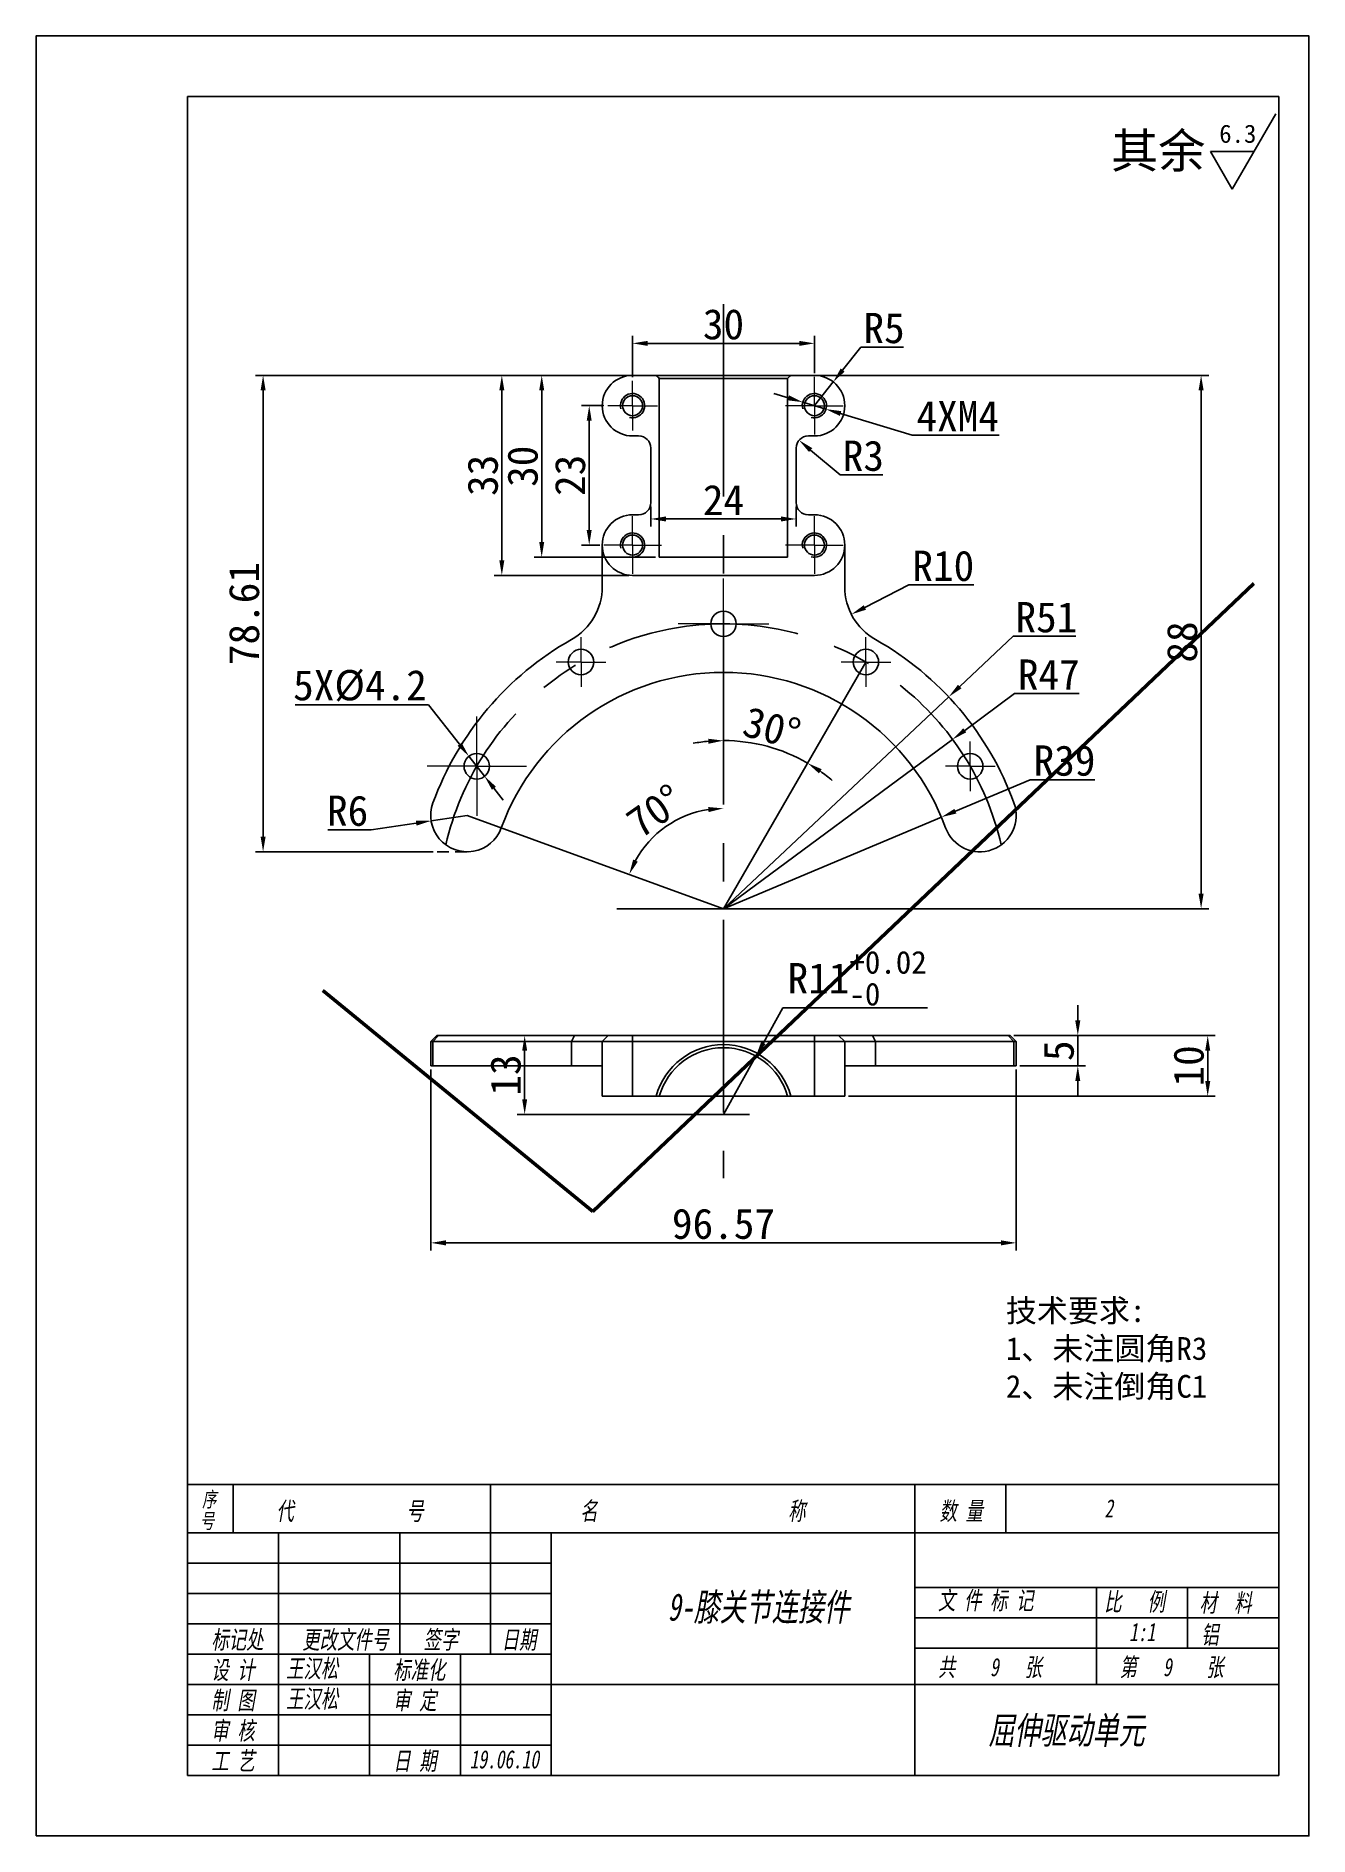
# Model space of a CAD drawing. Header units: millimetres. Extents: x 8840 to 20870, y -7456 to 1741.
# Drawn here: x 12224.6 to 12434.6, y -5488.7 to -5191.7 of the extents above; entities that cross this region are included whole.
import ezdxf

# ---------------------------------------------------------------- set-up
doc = ezdxf.new("R2010")
doc.units = ezdxf.units.MM
doc.linetypes.add('CENTER', pattern=[50.8, 31.75, -6.35, 6.35, -6.35])
doc.linetypes.add('JIS_02_2.0', pattern=[3, 2, -1])
doc.layers.get('0').update_dxf_attribs({"lineweight": 25})
for name, color, linetype in [('中心线', 5, 'CENTER'), ('临时线', 6, 'Continuous'), ('尺寸', 4, 'Continuous'), ('尺寸标注', 4, 'Continuous'), ('文字', 7, 'Continuous'), ('细实线', 2, 'Continuous'), ('虚线', 1, 'JIS_02_2.0')]:
    doc.layers.add(name, color=color, linetype=linetype)
doc.layers.add('粗实线', color=7, linetype='Continuous', lineweight=25)
doc.styles.get("Standard").update_dxf_attribs({"font": ''})
doc.styles.add('样式 2', font='', dxfattribs={"width": 0.7, "oblique": 10})
doc.styles.get('Standard').set_extended_font_data('SimSun')
doc.styles.get('样式 2').set_extended_font_data('SimSun')
doc.dimstyles.new('ISO-25 1.1', dxfattribs={"dimtxt": 5, "dimasz": 2.5, "dimexe": 1.25, "dimexo": 0.625, "dimtad": 1, "dimtoh": 1, "dimdsep": 46, "dimtxsty": 'Standard', "dimcen": 2.5, "dimclrt": 7, "dimadec": 0, "dimazin": 0, "dimtfac": 1, "dimtmove": 0, "dimatfit": 3, "dimfxl": 1, "dimarcsym": 0})

msp = doc.modelspace()

# ---------------------------------------------------------------- texts
at = {"style": '样式 2', "oblique": 10, "width": 0.7}
for s, height, p in [('序', 2.5, (12252.026, -5434.427)), ('代             号', 3, (12264.286, -5436.599)), ('名                      称', 3, (12314.417, -5436.599)), ('数 量', 3, (12373.673, -5436.599)), ('2', 3, (12400.888, -5436.17)), ('号', 2.5, (12251.681, -5437.981)), ('9-膝关节连接件', 4.5, (12328.82, -5453.193)), ('文 件 标 记', 3, (12373.426, -5451.358)), ('比   例', 3, (12400.85, -5451.576)), ('材  料', 3, (12416.586, -5451.735)), ('标记处', 3, (12253.555, -5457.834)), ('更改文件号', 3, (12268.555, -5457.834)), ('签字', 3, (12288.555, -5457.834)), ('日期', 3, (12301.444, -5457.834)), ('1:1', 3, (12404.958, -5456.576)), ('铝', 3, (12416.863, -5457.019)), ('设 计', 3, (12253.555, -5462.834)), ('王汉松', 3, (12265.888, -5462.576)), ('标准化', 3, (12283.555, -5462.834)), ('共    9   张', 3, (12373.426, -5462.358)), ('第   9    张', 3, (12403.387, -5462.358)), ('制 图', 3, (12253.555, -5467.834)), ('王汉松', 3, (12265.888, -5467.576)), ('审 定', 3, (12283.555, -5467.834)), ('审 核', 3, (12253.555, -5472.834)), ('屈伸驱动单元', 4.5, (12381.748, -5473.539)), ('工 艺', 3, (12253.555, -5477.834)), ('日 期', 3, (12283.555, -5477.834)), ('19.06.10', 3, (12296.163, -5477.573))]:
    msp.add_text(s, height=height, dxfattribs=at).set_placement(p)
at = {"layer": '文字'}
msp.add_text('其余', height=5.7, dxfattribs=at).set_placement((12401.965, -5213.504))
at = {"layer": '文字', "ltscale": 0.1, "insert": (12384.612, -5400.161), "char_height": 3.75, "width": 54.13968, "attachment_point": 1}
msp.add_mtext('{\\fSimSun|b0|i0|c134|p2;技术要求:\\P1、未注圆角R3\\P2、未注倒角C1}', dxfattribs=at)

# ---------------------------------------------------------------- blocks, each defined once
blk = doc.blocks.new('SW_CENTERMARKSYMBOL_0')
at = {"color": 0, "linetype": 'Continuous', "lineweight": 0}
for p, q in [((0, 5), (0, 7.5)), ((0, 0), (0, 5)), ((-5, 0), (-7.5, 0)), ((0, 0), (-5, 0)), ((0, 0), (0, -5)), ((0, 0), (5, 0)), ((5, 0), (7.5, 0)), ((0, -5), (0, -7.5))]:
    blk.add_line(p, q, dxfattribs=at)
blk = doc.blocks.new('SW_CENTERMARKSYMBOL_1')
at = {"color": 0, "linetype": 'Continuous', "lineweight": 0}
for p, q in [((0, 5), (0, 8.2)), ((0, 0), (0, 5)), ((-5, 0), (-8.2, 0)), ((0, 0), (-5, 0)), ((0, 0), (0, -5)), ((0, 0), (5, 0)), ((5, 0), (8.2, 0)), ((0, -5), (0, -8.2))]:
    blk.add_line(p, q, dxfattribs=at)
blk = doc.blocks.new('SW_CENTERMARKSYMBOL_2')
at = {"color": 0, "linetype": 'Continuous', "lineweight": 0}
for p, q in [((0, 2.5), (0, 4.1)), ((-2.5, 0), (-4.1, 0)), ((0, 0), (-2.5, 0)), ((0, 0), (0, 2.5)), ((0, 0), (0, -2.5)), ((0, 0), (2.5, 0)), ((2.5, 0), (4.1, 0)), ((0, -2.5), (0, -4.1))]:
    blk.add_line(p, q, dxfattribs=at)
blk = doc.blocks.new('SW_CENTERMARKSYMBOL_3')
at = {"color": 0, "linetype": 'Continuous', "lineweight": 0}
for p, q in [((0, 2.5), (0, 4.1)), ((-2.5, 0), (-4.1, 0)), ((0, 0), (-2.5, 0)), ((0, 0), (0, 2.5)), ((0, 0), (0, -2.5)), ((0, 0), (2.5, 0)), ((2.5, 0), (4.1, 0)), ((0, -2.5), (0, -4.1))]:
    blk.add_line(p, q, dxfattribs=at)
blk = doc.blocks.new('SW_CENTERMARKSYMBOL_4')
at = {"color": 0, "linetype": 'Continuous', "lineweight": 0}
for p, q in [((0, 2.5), (0, 4.1)), ((-2.5, 0), (-4.1, 0)), ((0, 0), (-2.5, 0)), ((0, 0), (0, 2.5)), ((0, 0), (0, -2.5)), ((0, 0), (2.5, 0)), ((2.5, 0), (4.1, 0)), ((0, -2.5), (0, -4.1))]:
    blk.add_line(p, q, dxfattribs=at)
blk = doc.blocks.new('SW_CENTERMARKSYMBOL_5')
at = {"color": 0, "linetype": 'Continuous', "lineweight": 0}
for p, q in [((0, 2.5), (0, 4.1)), ((-2.5, 0), (-4.1, 0)), ((0, 0), (-2.5, 0)), ((0, 0), (0, 2.5)), ((0, 0), (0, -2.5)), ((0, 0), (2.5, 0)), ((2.5, 0), (4.1, 0)), ((0, -2.5), (0, -4.1))]:
    blk.add_line(p, q, dxfattribs=at)
blk = doc.blocks.new('SW_CENTERMARKSYMBOL_6')
at = {"color": 0, "linetype": 'Continuous', "lineweight": 0}
for p, q in [((0, 2.5), (0, 4.75)), ((-2.5, 0), (-4.75, 0)), ((0, 0), (-2.5, 0)), ((0, 0), (0, 2.5)), ((0, 0), (0, -2.5)), ((0, 0), (2.5, 0)), ((2.5, 0), (4.75, 0)), ((0, -2.5), (0, -4.75))]:
    blk.add_line(p, q, dxfattribs=at)
blk = doc.blocks.new('SW_CENTERMARKSYMBOL_7')
at = {"color": 0, "linetype": 'Continuous', "lineweight": 0}
for p, q in [((0, 2.5), (0, 4.75)), ((-2.5, 0), (-4.75, 0)), ((0, 0), (-2.5, 0)), ((0, 0), (0, 2.5)), ((0, 0), (0, -2.5)), ((0, 0), (2.5, 0)), ((2.5, 0), (4.75, 0)), ((0, -2.5), (0, -4.75))]:
    blk.add_line(p, q, dxfattribs=at)
blk = doc.blocks.new('SW_CENTERMARKSYMBOL_8')
at = {"color": 0, "linetype": 'Continuous', "lineweight": 0}
for p, q in [((0, 2.5), (0, 4.75)), ((-2.5, 0), (-4.75, 0)), ((0, 0), (-2.5, 0)), ((0, 0), (0, 2.5)), ((0, 0), (0, -2.5)), ((0, 0), (2.5, 0)), ((2.5, 0), (4.75, 0)), ((0, -2.5), (0, -4.75))]:
    blk.add_line(p, q, dxfattribs=at)
blk = doc.blocks.new('ra')
at = {"layer": '细实线'}
for p, q in [((0, 0), (6, 10.39)), ((-3, 5.2), (0, 0)), ((-3, 5.2), (3, 5.2))]:
    blk.add_line(p, q, dxfattribs=at)
at = {"layer": '文字'}
blk.add_attdef('RA', (-1.78, 6.39), '', height=2.5, dxfattribs=at)
blk = doc.blocks.new('*D568')
at = {"layer": 'Defpoints', "color": 0}
for p in [(12289.74, -5361.66), (12386.31, -5361.66), (12386.31, -5390.86)]:
    blk.add_point(p, dxfattribs=at)
at = {"layer": '尺寸标注', "color": 0, "lineweight": -2}
for p, q in [((12289.74, -5362.28), (12289.74, -5392.11)), ((12386.31, -5362.28), (12386.31, -5392.11)), ((12292.24, -5390.86), (12383.81, -5390.86))]:
    blk.add_line(p, q, dxfattribs=at)
at = {"layer": '尺寸标注', "color": 0}
for points in [[(12292.24, -5390.44), (12292.24, -5391.28), (12289.74, -5390.86)], [(12383.81, -5390.44), (12383.81, -5391.28), (12386.31, -5390.86)]]:
    blk.add_solid(points, dxfattribs=at)
at = {"layer": '尺寸标注', "color": 7, "insert": (12338.03, -5387.74), "char_height": 5, "attachment_point": 5}
blk.add_mtext('96.57', dxfattribs=at)
blk = doc.blocks.new('*D569')
at = {"layer": 'Defpoints', "color": 0}
for p in [(12385.31, -5356.66), (12417.91, -5356.66), (12358.03, -5366.66)]:
    blk.add_point(p, dxfattribs=at)
at = {"layer": '尺寸标注', "color": 0, "lineweight": -2}
for p, q in [((12385.94, -5356.66), (12419.16, -5356.66)), ((12417.91, -5364.16), (12417.91, -5359.16)), ((12358.65, -5366.66), (12419.16, -5366.66))]:
    blk.add_line(p, q, dxfattribs=at)
at = {"layer": '尺寸标注', "color": 0}
for points in [[(12417.5, -5359.16), (12418.33, -5359.16), (12417.91, -5356.66)], [(12417.5, -5364.16), (12418.33, -5364.16), (12417.91, -5366.66)]]:
    blk.add_solid(points, dxfattribs=at)
at = {"layer": '尺寸标注', "color": 7, "insert": (12414.79, -5361.66), "char_height": 5, "attachment_point": 5, "rotation": 90}
blk.add_mtext('10', dxfattribs=at)
blk = doc.blocks.new('*D570')
at = {"layer": 'Defpoints', "color": 0}
for p in [(12385.31, -5356.66), (12386.31, -5361.66), (12396.48, -5361.66)]:
    blk.add_point(p, dxfattribs=at)
at = {"layer": '尺寸标注', "color": 0, "lineweight": -2}
for p, q in [((12396.48, -5354.16), (12396.48, -5351.66)), ((12385.94, -5356.66), (12397.73, -5356.66)), ((12396.48, -5356.66), (12396.48, -5361.66)), ((12386.94, -5361.66), (12397.73, -5361.66)), ((12396.48, -5364.16), (12396.48, -5366.66))]:
    blk.add_line(p, q, dxfattribs=at)
at = {"layer": '尺寸标注', "color": 0}
for points in [[(12396.06, -5354.16), (12396.89, -5354.16), (12396.48, -5356.66)], [(12396.06, -5364.16), (12396.89, -5364.16), (12396.48, -5361.66)]]:
    blk.add_solid(points, dxfattribs=at)
at = {"layer": '尺寸标注', "color": 7, "insert": (12393.35, -5359.16), "char_height": 5, "attachment_point": 5, "rotation": 90}
blk.add_mtext('5', dxfattribs=at)
blk = doc.blocks.new('*D571')
at = {"layer": 'Defpoints', "color": 0}
for p in [(12305.23, -5356.66), (12323.03, -5356.66), (12338.03, -5369.66)]:
    blk.add_point(p, dxfattribs=at)
at = {"layer": '尺寸标注', "color": 0, "lineweight": -2}
for p, q in [((12322.4, -5356.66), (12303.98, -5356.66)), ((12305.23, -5367.16), (12305.23, -5359.16)), ((12337.4, -5369.66), (12303.98, -5369.66))]:
    blk.add_line(p, q, dxfattribs=at)
at = {"layer": '尺寸标注', "color": 0}
for points in [[(12304.82, -5359.16), (12305.65, -5359.16), (12305.23, -5356.66)], [(12304.82, -5367.16), (12305.65, -5367.16), (12305.23, -5369.66)]]:
    blk.add_solid(points, dxfattribs=at)
at = {"layer": '尺寸标注', "color": 7, "insert": (12302.11, -5363.16), "char_height": 5, "attachment_point": 5, "rotation": 90}
blk.add_mtext('13', dxfattribs=at)
blk = doc.blocks.new('*D572')
at = {"layer": 'Defpoints', "color": 0}
for p in [(12343.39, -5360.05), (12338.03, -5369.66)]:
    blk.add_point(p, dxfattribs=at)
at = {"layer": '尺寸标注', "color": 0, "lineweight": -2}
for p, q in [((12347.84, -5352.09), (12344.61, -5357.87)), ((12371.68, -5352.09), (12347.84, -5352.09)), ((12338.03, -5369.66), (12343.39, -5360.05))]:
    blk.add_line(p, q, dxfattribs=at)
at = {"layer": '尺寸标注', "color": 0}
blk.add_solid([(12344.25, -5357.67), (12344.98, -5358.07), (12343.39, -5360.05)], dxfattribs=at)
at = {"layer": '尺寸标注', "color": 7, "insert": (12360.08, -5347.19), "char_height": 5, "attachment_point": 5}
blk.add_mtext('\\A1;R11{\\H3.750000;\\S+0.02^ -0;}', dxfattribs=at)
blk = doc.blocks.new('*D573')
at = {"layer": 'Defpoints', "color": 0}
for p in [(12353.03, -5242.44), (12353.03, -5247.97), (12323.03, -5248.62)]:
    blk.add_point(p, dxfattribs=at)
at = {"layer": '尺寸标注', "color": 0, "lineweight": -2}
for p, q in [((12323.03, -5248), (12323.03, -5241.19)), ((12353.03, -5247.35), (12353.03, -5241.19)), ((12325.53, -5242.44), (12350.53, -5242.44))]:
    blk.add_line(p, q, dxfattribs=at)
at = {"layer": '尺寸标注', "color": 0}
for points in [[(12325.53, -5242.03), (12325.53, -5242.86), (12323.03, -5242.44)], [(12350.53, -5242.03), (12350.53, -5242.86), (12353.03, -5242.44)]]:
    blk.add_solid(points, dxfattribs=at)
at = {"layer": '尺寸标注', "color": 7, "insert": (12338.03, -5239.32), "char_height": 5, "attachment_point": 5}
blk.add_mtext('30', dxfattribs=at)
blk = doc.blocks.new('*D574')
at = {"layer": 'Defpoints', "color": 0}
for p in [(12301.46, -5247.72), (12326.93, -5247.72), (12323.03, -5280.72)]:
    blk.add_point(p, dxfattribs=at)
at = {"layer": '尺寸标注', "color": 0, "lineweight": -2}
for p, q in [((12326.3, -5247.72), (12300.21, -5247.72)), ((12301.46, -5278.22), (12301.46, -5250.22)), ((12322.4, -5280.72), (12300.21, -5280.72))]:
    blk.add_line(p, q, dxfattribs=at)
at = {"layer": '尺寸标注', "color": 0}
for points in [[(12301.05, -5250.22), (12301.88, -5250.22), (12301.46, -5247.72)], [(12301.05, -5278.22), (12301.88, -5278.22), (12301.46, -5280.72)]]:
    blk.add_solid(points, dxfattribs=at)
at = {"layer": '尺寸标注', "color": 7, "insert": (12298.34, -5264.22), "char_height": 5, "attachment_point": 5, "rotation": 90}
blk.add_mtext('33', dxfattribs=at)
blk = doc.blocks.new('*D575')
at = {"layer": 'Defpoints', "color": 0}
for p in [(12356.13, -5248.81), (12353.03, -5252.72)]:
    blk.add_point(p, dxfattribs=at)
at = {"layer": '尺寸标注', "color": 0, "lineweight": -2}
for p, q in [((12360.67, -5243.08), (12357.69, -5246.85)), ((12367.74, -5243.08), (12360.67, -5243.08)), ((12353.03, -5252.72), (12356.13, -5248.81))]:
    blk.add_line(p, q, dxfattribs=at)
at = {"layer": '尺寸标注', "color": 0}
blk.add_solid([(12357.36, -5246.59), (12358.01, -5247.11), (12356.13, -5248.81)], dxfattribs=at)
at = {"layer": '尺寸标注', "color": 7, "insert": (12364.52, -5239.95), "char_height": 5, "attachment_point": 5}
blk.add_mtext('R5', dxfattribs=at)
blk = doc.blocks.new('*D576')
at = {"layer": 'Defpoints', "color": 0}
for p in [(12326.03, -5268.72), (12350.03, -5268.72), (12350.03, -5271.42)]:
    blk.add_point(p, dxfattribs=at)
at = {"layer": '尺寸标注', "color": 0, "lineweight": -2}
for p, q in [((12326.03, -5269.35), (12326.03, -5272.67)), ((12328.53, -5271.42), (12347.53, -5271.42)), ((12350.03, -5269.35), (12350.03, -5272.67))]:
    blk.add_line(p, q, dxfattribs=at)
at = {"layer": '尺寸标注', "color": 0}
for points in [[(12328.53, -5271), (12328.53, -5271.83), (12326.03, -5271.42)], [(12347.53, -5271), (12347.53, -5271.83), (12350.03, -5271.42)]]:
    blk.add_solid(points, dxfattribs=at)
at = {"layer": '尺寸标注', "color": 7, "insert": (12338.03, -5268.29), "char_height": 5, "attachment_point": 5}
blk.add_mtext('24', dxfattribs=at)
blk = doc.blocks.new('*D577')
at = {"layer": 'Defpoints', "color": 0}
for p in [(12318.93, -5252.72), (12315.88, -5275.72), (12318.28, -5275.72)]:
    blk.add_point(p, dxfattribs=at)
at = {"layer": '尺寸标注', "color": 0, "lineweight": -2}
for p, q in [((12318.3, -5252.72), (12314.63, -5252.72)), ((12315.88, -5255.22), (12315.88, -5273.22)), ((12317.65, -5275.72), (12314.63, -5275.72))]:
    blk.add_line(p, q, dxfattribs=at)
at = {"layer": '尺寸标注', "color": 0}
for points in [[(12315.46, -5255.22), (12316.29, -5255.22), (12315.88, -5252.72)], [(12315.46, -5273.22), (12316.29, -5273.22), (12315.88, -5275.72)]]:
    blk.add_solid(points, dxfattribs=at)
at = {"layer": '尺寸标注', "color": 7, "insert": (12312.75, -5264.22), "char_height": 5, "attachment_point": 5, "rotation": 90}
blk.add_mtext('23', dxfattribs=at)
blk = doc.blocks.new('*D578')
at = {"layer": 'Defpoints', "color": 0}
for p in [(12326.93, -5247.72), (12308.04, -5277.72), (12327.45, -5277.72)]:
    blk.add_point(p, dxfattribs=at)
at = {"layer": '尺寸标注', "color": 0, "lineweight": -2}
for p, q in [((12326.3, -5247.72), (12306.79, -5247.72)), ((12308.04, -5250.22), (12308.04, -5275.22)), ((12326.82, -5277.72), (12306.79, -5277.72))]:
    blk.add_line(p, q, dxfattribs=at)
at = {"layer": '尺寸标注', "color": 0}
for points in [[(12307.63, -5250.22), (12308.46, -5250.22), (12308.04, -5247.72)], [(12307.63, -5275.22), (12308.46, -5275.22), (12308.04, -5277.72)]]:
    blk.add_solid(points, dxfattribs=at)
at = {"layer": '尺寸标注', "color": 7, "insert": (12304.92, -5262.72), "char_height": 5, "attachment_point": 5, "rotation": 90}
blk.add_mtext('30', dxfattribs=at)
blk = doc.blocks.new('*D579')
at = {"layer": 'Defpoints', "color": 0}
for p in [(12368.03, -5282.61), (12359.12, -5287.16)]:
    blk.add_point(p, dxfattribs=at)
at = {"layer": '尺寸标注', "color": 0, "lineweight": -2}
for p, q in [((12368.62, -5282.31), (12361.35, -5286.02)), ((12379.33, -5282.31), (12368.62, -5282.31))]:
    blk.add_line(p, q, dxfattribs=at)
at = {"layer": '尺寸标注', "color": 0}
blk.add_solid([(12361.16, -5285.65), (12361.54, -5286.39), (12359.12, -5287.16)], dxfattribs=at)
at = {"layer": '尺寸标注', "color": 7, "insert": (12374.29, -5279.18), "char_height": 5, "attachment_point": 5}
blk.add_mtext('R10', dxfattribs=at)
blk = doc.blocks.new('*D580')
at = {"layer": 'Defpoints', "color": 0}
for p in [(12375.18, -5300.78), (12338.03, -5335.72)]:
    blk.add_point(p, dxfattribs=at)
at = {"layer": '尺寸标注', "color": 0, "lineweight": -2}
for p, q in [((12385.81, -5290.78), (12377, -5299.07)), ((12396.16, -5290.78), (12385.81, -5290.78)), ((12338.03, -5335.72), (12375.18, -5300.78))]:
    blk.add_line(p, q, dxfattribs=at)
at = {"layer": '尺寸标注', "color": 0}
blk.add_solid([(12376.71, -5298.77), (12377.28, -5299.37), (12375.18, -5300.78)], dxfattribs=at)
at = {"layer": '尺寸标注', "color": 7, "insert": (12391.3, -5287.66), "char_height": 5, "attachment_point": 5}
blk.add_mtext('R51', dxfattribs=at)
blk = doc.blocks.new('*D581')
at = {"layer": 'Defpoints', "color": 0}
for p in [(12375.82, -5307.79), (12338.03, -5335.72)]:
    blk.add_point(p, dxfattribs=at)
at = {"layer": '尺寸标注', "color": 0, "lineweight": -2}
for p, q in [((12386.06, -5300.22), (12377.83, -5306.3)), ((12396.71, -5300.22), (12386.06, -5300.22)), ((12338.03, -5335.72), (12375.82, -5307.79))]:
    blk.add_line(p, q, dxfattribs=at)
at = {"layer": '尺寸标注', "color": 0}
blk.add_solid([(12377.59, -5305.96), (12378.08, -5306.63), (12375.82, -5307.79)], dxfattribs=at)
at = {"layer": '尺寸标注', "color": 7, "insert": (12391.7, -5297.1), "char_height": 5, "attachment_point": 5}
blk.add_mtext('R47', dxfattribs=at)
blk = doc.blocks.new('*D582')
at = {"layer": 'Defpoints', "color": 0}
for p in [(12373.98, -5320.61), (12338.03, -5335.72)]:
    blk.add_point(p, dxfattribs=at)
at = {"layer": '尺寸标注', "color": 0, "lineweight": -2}
for p, q in [((12388.63, -5314.44), (12376.28, -5319.64)), ((12399.31, -5314.44), (12388.63, -5314.44)), ((12338.03, -5335.72), (12373.98, -5320.61))]:
    blk.add_line(p, q, dxfattribs=at)
at = {"layer": '尺寸标注', "color": 0}
blk.add_solid([(12376.12, -5319.25), (12376.45, -5320.02), (12373.98, -5320.61)], dxfattribs=at)
at = {"layer": '尺寸标注', "color": 7, "insert": (12394.29, -5311.32), "char_height": 5, "attachment_point": 5}
blk.add_mtext('R39', dxfattribs=at)
blk = doc.blocks.new('*D583')
at = {"layer": 'Defpoints', "color": 0}
for p in [(12338.03, -5235.99), (12361.53, -5295.02), (12347.52, -5309.66), (12338.03, -5335.72), (12338.03, -5380.2)]:
    blk.add_point(p, dxfattribs=at)
at = {"layer": '尺寸标注', "color": 0, "lineweight": -2}
for start, end in [(95.1657, 100.3315), (60, 90), (49.6685, 54.8343)]:
    blk.add_arc((12338.03, -5335.72), 27.74, start, end, dxfattribs=at)
at = {"layer": '尺寸标注', "color": 0}
for points in [[(12335.51, -5307.68), (12335.55, -5308.51), (12338.03, -5307.99)], [(12353.78, -5313.4), (12354.23, -5312.7), (12351.9, -5311.7)]]:
    blk.add_solid(points, dxfattribs=at)
at = {"layer": '尺寸标注', "color": 7, "insert": (12346.02, -5305.91), "char_height": 5, "attachment_point": 5, "rotation": 345}
blk.add_mtext('30°', dxfattribs=at)
blk = doc.blocks.new('*D584')
at = {"layer": 'Defpoints', "color": 0}
for p in [(12296.03, -5310.57), (12298.62, -5313.88)]:
    blk.add_point(p, dxfattribs=at)
at = {"layer": '尺寸标注', "color": 0, "lineweight": -2}
for p, q in [((12267.35, -5302.07), (12289.39, -5302.07)), ((12289.39, -5302.07), (12294.49, -5308.6)), ((12298.62, -5313.88), (12296.03, -5310.57)), ((12300.16, -5315.85), (12301.7, -5317.82))]:
    blk.add_line(p, q, dxfattribs=at)
at = {"layer": '尺寸标注', "color": 0}
for points in [[(12294.82, -5308.34), (12294.16, -5308.86), (12296.03, -5310.57)], [(12300.49, -5315.59), (12299.83, -5316.1), (12298.62, -5313.88)]]:
    blk.add_solid(points, dxfattribs=at)
at = {"layer": '尺寸标注', "color": 7, "insert": (12278.06, -5298.95), "char_height": 5, "attachment_point": 5}
blk.add_mtext('5X%%c4.2', dxfattribs=at)
blk = doc.blocks.new('*D585')
at = {"layer": 'Defpoints', "color": 0}
for p in [(12350.5, -5258.43), (12352.03, -5259.72)]:
    blk.add_point(p, dxfattribs=at)
at = {"layer": '尺寸标注', "color": 0, "lineweight": -2}
for p, q in [((12357.26, -5264.15), (12352.41, -5260.05)), ((12364.32, -5264.15), (12357.26, -5264.15))]:
    blk.add_line(p, q, dxfattribs=at)
at = {"layer": '尺寸标注', "color": 0}
blk.add_solid([(12352.68, -5259.73), (12352.14, -5260.37), (12350.5, -5258.43)], dxfattribs=at)
at = {"layer": '尺寸标注', "color": 7, "insert": (12361.1, -5261.02), "char_height": 5, "attachment_point": 5}
blk.add_mtext('R3', dxfattribs=at)
blk = doc.blocks.new('*D586')
at = {"layer": 'Defpoints', "color": 0}
for p in [(12338.03, -5235.99), (12295.74, -5320.33), (12331.47, -5320.53), (12338.03, -5335.72), (12338.03, -5380.2)]:
    blk.add_point(p, dxfattribs=at)
at = {"layer": '尺寸标注', "color": 0, "lineweight": -2}
blk.add_arc((12338.03, -5335.72), 16.55, 98.6642, 151.3358, dxfattribs=at)
at = {"layer": '尺寸标注', "color": 0}
for points in [[(12335.5, -5318.95), (12335.57, -5319.78), (12338.03, -5319.18)], [(12323.89, -5327.96), (12323.13, -5327.61), (12322.48, -5330.06)]]:
    blk.add_solid(points, dxfattribs=at)
at = {"layer": '尺寸标注', "color": 7, "insert": (12326.74, -5319.61), "char_height": 5, "attachment_point": 5, "rotation": 35}
blk.add_mtext('70°', dxfattribs=at)
blk = doc.blocks.new('*D587')
at = {"layer": 'Defpoints', "color": 0}
for p in [(12326.93, -5247.72), (12262.08, -5326.33), (12290.77, -5326.33)]:
    blk.add_point(p, dxfattribs=at)
at = {"layer": '尺寸标注', "color": 0, "lineweight": -2}
for p, q in [((12326.3, -5247.72), (12260.83, -5247.72)), ((12262.08, -5250.22), (12262.08, -5323.83)), ((12290.15, -5326.33), (12260.83, -5326.33))]:
    blk.add_line(p, q, dxfattribs=at)
at = {"layer": '尺寸标注', "color": 0}
for points in [[(12261.67, -5250.22), (12262.5, -5250.22), (12262.08, -5247.72)], [(12261.67, -5323.83), (12262.5, -5323.83), (12262.08, -5326.33)]]:
    blk.add_solid(points, dxfattribs=at)
at = {"layer": '尺寸标注', "color": 7, "insert": (12258.96, -5287.03), "char_height": 5, "attachment_point": 5, "rotation": 90}
blk.add_mtext('78.61', dxfattribs=at)
blk = doc.blocks.new('*D588')
at = {"layer": 'Defpoints', "color": 0}
for p in [(12289.81, -5321.23), (12295.74, -5320.33)]:
    blk.add_point(p, dxfattribs=at)
at = {"layer": '尺寸标注', "color": 0, "lineweight": -2}
for p, q in [((12279.92, -5322.72), (12287.34, -5321.6)), ((12295.74, -5320.33), (12289.81, -5321.23)), ((12272.77, -5322.72), (12279.92, -5322.72))]:
    blk.add_line(p, q, dxfattribs=at)
at = {"layer": '尺寸标注', "color": 0}
blk.add_solid([(12287.28, -5321.19), (12287.4, -5322.01), (12289.81, -5321.23)], dxfattribs=at)
at = {"layer": '尺寸标注', "color": 7, "insert": (12276.03, -5319.59), "char_height": 5, "attachment_point": 5}
blk.add_mtext('R6', dxfattribs=at)
blk = doc.blocks.new('*D824')
at = {"layer": 'Defpoints', "color": 0}
for p in [(12349.13, -5247.72), (12338.03, -5335.72), (12416.82, -5335.72)]:
    blk.add_point(p, dxfattribs=at)
at = {"layer": '尺寸标注', "color": 0, "lineweight": -2}
for p, q in [((12349.76, -5247.72), (12418.07, -5247.72)), ((12416.82, -5250.22), (12416.82, -5333.22)), ((12338.65, -5335.72), (12418.07, -5335.72))]:
    blk.add_line(p, q, dxfattribs=at)
at = {"layer": '尺寸标注', "color": 0}
for points in [[(12416.4, -5250.22), (12417.24, -5250.22), (12416.82, -5247.72)], [(12416.4, -5333.22), (12417.24, -5333.22), (12416.82, -5335.72)]]:
    blk.add_solid(points, dxfattribs=at)
at = {"layer": '尺寸标注', "color": 7, "insert": (12413.7, -5291.72), "char_height": 5, "attachment_point": 5, "rotation": 90}
blk.add_mtext('88', dxfattribs=at)
blk = doc.blocks.new('*D825')
at = {"layer": 'Defpoints', "color": 0}
for p in [(12351.11, -5252.15), (12354.94, -5253.3)]:
    blk.add_point(p, dxfattribs=at)
at = {"layer": '尺寸标注', "color": 0, "lineweight": -2}
for p, q in [((12348.72, -5251.43), (12346.32, -5250.71)), ((12351.11, -5252.15), (12354.94, -5253.3)), ((12369.18, -5257.57), (12357.34, -5254.02)), ((12383.53, -5257.57), (12369.18, -5257.57))]:
    blk.add_line(p, q, dxfattribs=at)
at = {"layer": '尺寸标注', "color": 0}
for points in [[(12348.84, -5251.03), (12348.6, -5251.83), (12351.11, -5252.15)], [(12357.46, -5253.62), (12357.22, -5254.42), (12354.94, -5253.3)]]:
    blk.add_solid(points, dxfattribs=at)
at = {"layer": '尺寸标注', "color": 7, "insert": (12376.67, -5254.44), "char_height": 5, "attachment_point": 5}
blk.add_mtext('4XM4', dxfattribs=at)
blk = doc.blocks.new('CHECK_DWG')
at = {"layer": '粗实线', "color": 1, "linetype": 'ByBlock', "lineweight": 50}
blk.add_line((0, 0), (109.02, 103.6), dxfattribs=at)
at = {"layer": '粗实线', "color": 1, "linetype": 'ByBlock', "lineweight": 50, "ltscale": 2}
blk.add_line((-44.59, 36.45), (0, 0), dxfattribs=at)

# ---------------------------------------------------------------- dimensions: what is measured, and where the dimension line sits
at = {"layer": '尺寸标注'}
for base, line1, line2, picture, middle in [((12331.474, -5320.529), ((12338.029, -5235.988), (12338.029, -5380.201)), ((12338.029, -5335.724), (12295.743, -5320.333)), '*D586', (12326.745, -5319.609)), ((12347.516, -5309.659), ((12338.029, -5335.724), (12361.529, -5295.021)), ((12338.029, -5235.988), (12338.029, -5380.201)), '*D583', (12346.017, -5305.912))]:
    dim = msp.add_angular_dim_2l(base=base, line1=line1, line2=line2, dimstyle='ISO-25 1.1', dxfattribs=at)
    dim.commit()
    dim.dimension.update_dxf_attribs({"geometry": picture, "text_midpoint": middle})
for base, p1, p2, picture, middle in [((12353.029, -5242.444), (12323.029, -5248.624), (12353.029, -5247.974), '*D573', (12338.029, -5239.319)), ((12350.029, -5271.416), (12326.029, -5268.724), (12350.029, -5268.724), '*D576', (12338.029, -5268.291)), ((12386.315, -5390.861), (12289.743, -5361.656), (12386.315, -5361.656), '*D568', (12338.029, -5387.736))]:
    dim = msp.add_linear_dim(base=base, p1=p1, p2=p2, dimstyle='ISO-25 1.1', dxfattribs=at)
    dim.commit()
    dim.dimension.update_dxf_attribs({"geometry": picture, "text_midpoint": middle})
for center, mpoint, picture, middle in [((12353.029, -5252.724), (12356.135, -5248.806), '*D575', (12364.521, -5243.08)), ((12368.029, -5282.611), (12359.122, -5287.157), '*D579', (12374.289, -5282.308)), ((12338.029, -5335.724), (12375.178, -5300.782), '*D580', (12391.299, -5290.78)), ((12338.029, -5335.724), (12375.824, -5307.786), '*D581', (12391.697, -5300.221)), ((12338.029, -5335.724), (12373.979, -5320.606), '*D582', (12394.287, -5314.443))]:
    dim = msp.add_radius_dim(center=center, mpoint=mpoint, dimstyle='ISO-25 1.1', dxfattribs=at)
    dim.commit()
    dim.dimension.update_dxf_attribs({"geometry": picture, "text_midpoint": middle, "dimtype": 164})
for base, p1, p2, picture, middle in [((12262.084, -5326.333), (12326.927, -5247.724), (12290.773, -5326.333), '*D587', (12258.959, -5287.029)), ((12301.462, -5247.724), (12323.029, -5280.724), (12326.927, -5247.724), '*D574', (12298.337, -5264.224)), ((12308.043, -5277.724), (12326.927, -5247.724), (12327.446, -5277.724), '*D578', (12304.918, -5262.724)), ((12416.82, -5335.724), (12349.131, -5247.724), (12338.029, -5335.724), '*D824', (12413.695, -5291.724)), ((12315.878, -5275.724), (12318.929, -5252.724), (12318.279, -5275.724), '*D577', (12312.753, -5264.224)), ((12396.475, -5361.656), (12385.315, -5356.656), (12386.315, -5361.656), '*D570', (12393.35, -5359.156)), ((12305.234, -5356.656), (12338.029, -5369.656), (12323.029, -5356.656), '*D571', (12302.109, -5363.156)), ((12417.915, -5356.656), (12358.029, -5366.656), (12385.315, -5356.656), '*D569', (12414.79, -5361.656))]:
    dim = msp.add_linear_dim(base=base, p1=p1, p2=p2, angle=90, dimstyle='ISO-25 1.1', dxfattribs=at)
    dim.commit()
    dim.dimension.update_dxf_attribs({"geometry": picture, "text_midpoint": middle})
for p1, p2, text, picture, middle in [((12351.113, -5252.149), (12354.944, -5253.299), '4XM4', '*D825', (12376.665, -5257.569)), ((12298.619, -5313.879), (12296.032, -5310.569), '5X%%c4.2', '*D584', (12278.058, -5302.072))]:
    dim = msp.add_diameter_dim_2p(p1=p1, p2=p2, text=text, dimstyle='ISO-25 1.1', dxfattribs=at)
    dim.commit()
    dim.dimension.update_dxf_attribs({"geometry": picture, "text_midpoint": middle, "dimtype": 163})
dim = msp.add_radius_dim(center=(12352.029, -5259.724), mpoint=(12350.502, -5258.432), text='R3', dimstyle='ISO-25 1.1', dxfattribs=at)
dim.commit()
dim.dimension.update_dxf_attribs({"geometry": '*D585', "text_midpoint": (12361.103, -5264.147), "dimtype": 164})
dim = msp.add_radius_dim(center=(12295.743, -5320.333), mpoint=(12289.81, -5321.228), dimstyle='ISO-25 1.1', dxfattribs=at)
dim.commit()
dim.dimension.update_dxf_attribs({"geometry": '*D588', "text_midpoint": (12276.033, -5319.595)})
dim = msp.add_radius_dim(center=(12338.029, -5369.656), mpoint=(12343.394, -5360.053), dimstyle='ISO-25 1.1', override={"dimgap": 0.625, "dimtol": 1, "dimlim": 0, "dimtp": 0.02, "dimtm": 1e-09, "dimtfac": 0.75, "dimtolj": 1}, dxfattribs=at)
dim.commit()
dim.dimension.update_dxf_attribs({"geometry": '*D572', "text_midpoint": (12360.076, -5352.09), "dimtype": 164})

# ---------------------------------------------------------------- linework, layer by layer
for p, q in [((12429.619, -5201.728), (12249.619, -5201.728)), ((12249.619, -5201.728), (12249.619, -5478.728)), ((12429.619, -5478.728), (12429.619, -5201.728)), ((12249.619, -5430.728), (12429.619, -5430.728)), ((12257.119, -5430.728), (12257.119, -5438.728)), ((12299.619, -5430.728), (12299.619, -5438.728)), ((12369.619, -5430.728), (12369.619, -5478.728)), ((12384.619, -5430.728), (12384.619, -5438.728)), ((12249.619, -5438.728), (12429.619, -5438.728)), ((12309.619, -5438.728), (12309.619, -5478.728)), ((12369.619, -5447.728), (12429.619, -5447.728)), ((12249.619, -5453.728), (12309.619, -5453.728)), ((12309.619, -5463.728), (12429.619, -5463.728)), ((12249.619, -5478.728), (12429.619, -5478.728))]:
    msp.add_line(p, q)
msp.add_lwpolyline([(12224.619, -5488.728), (12434.619, -5488.728), (12434.619, -5191.728), (12224.619, -5191.728)], close=True)
at = {"layer": '中心线'}
for p, q in [((12338.029, -5235.988), (12338.029, -5380.201)), ((12320.419, -5335.724), (12353.575, -5335.724)), ((12333.631, -5369.656), (12342.333, -5369.656))]:
    msp.add_line(p, q, dxfattribs=at)
msp.add_arc((12338.029, -5335.724), 47, 12.94793, 167.05207, dxfattribs=at)
at = {"layer": '临时线'}
for p, q in [((12264.619, -5438.728), (12264.619, -5478.728)), ((12284.619, -5438.728), (12284.619, -5458.728)), ((12299.619, -5438.728), (12299.619, -5458.728)), ((12249.619, -5443.728), (12309.619, -5443.728)), ((12249.619, -5448.728), (12309.619, -5448.728)), ((12399.58, -5447.728), (12399.58, -5463.728)), ((12414.58, -5447.728), (12414.58, -5457.728)), ((12369.619, -5452.728), (12429.619, -5452.728)), ((12249.619, -5458.728), (12309.619, -5458.728)), ((12279.619, -5458.728), (12279.619, -5478.728)), ((12294.619, -5458.728), (12294.619, -5478.728)), ((12369.619, -5457.728), (12429.619, -5457.728)), ((12249.619, -5463.728), (12309.619, -5463.728)), ((12249.619, -5468.728), (12309.619, -5468.728)), ((12249.619, -5473.728), (12309.619, -5473.728))]:
    msp.add_line(p, q, dxfattribs=at)
at = {"layer": '尺寸标注'}
for q in [(12361.529, -5295.021), (12295.743, -5320.333)]:
    msp.add_line((12338.029, -5335.724), q, dxfattribs=at)
at = {"layer": '粗实线'}
for p, q in [((12326.927, -5247.724), (12323.029, -5247.724)), ((12326.927, -5247.724), (12349.131, -5247.724)), ((12353.029, -5247.724), (12349.131, -5247.724)), ((12327.446, -5248.224), (12327.446, -5277.724)), ((12348.612, -5248.224), (12327.446, -5248.224)), ((12348.612, -5277.724), (12348.612, -5248.224)), ((12323.029, -5257.724), (12324.029, -5257.724)), ((12326.029, -5259.724), (12326.029, -5268.724)), ((12350.029, -5259.724), (12350.029, -5268.724)), ((12353.029, -5257.724), (12352.029, -5257.724)), ((12324.029, -5270.724), (12323.029, -5270.724)), ((12352.029, -5270.724), (12353.029, -5270.724)), ((12318.029, -5275.724), (12318.029, -5282.611)), ((12358.029, -5282.611), (12358.029, -5275.724)), ((12348.612, -5277.724), (12327.446, -5277.724)), ((12323.029, -5280.724), (12353.029, -5280.724)), ((12290.743, -5356.656), (12289.743, -5357.656)), ((12289.743, -5357.656), (12289.743, -5361.656)), ((12290.104, -5357.656), (12289.743, -5357.656)), ((12290.104, -5357.656), (12291.044, -5356.656)), ((12312.947, -5357.656), (12290.104, -5357.656)), ((12290.104, -5361.656), (12290.104, -5357.656)), ((12290.743, -5356.656), (12291.044, -5356.656)), ((12291.044, -5356.656), (12313.439, -5356.656)), ((12312.947, -5357.656), (12313.439, -5356.656)), ((12318.029, -5357.656), (12312.947, -5357.656)), ((12312.947, -5361.656), (12312.947, -5357.656)), ((12313.439, -5356.656), (12319.029, -5356.656)), ((12319.029, -5356.656), (12318.029, -5357.656)), ((12318.029, -5366.656), (12318.029, -5357.656)), ((12323.029, -5357.656), (12318.029, -5357.656)), ((12319.029, -5356.656), (12323.029, -5356.656)), ((12323.029, -5356.656), (12353.029, -5356.656)), ((12323.029, -5356.656), (12323.029, -5357.656)), ((12353.029, -5357.656), (12323.029, -5357.656)), ((12323.029, -5357.656), (12323.029, -5366.656)), ((12353.029, -5356.656), (12353.029, -5357.656)), ((12353.029, -5356.656), (12357.029, -5356.656)), ((12353.029, -5366.656), (12353.029, -5357.656)), ((12358.029, -5357.656), (12353.029, -5357.656)), ((12357.029, -5356.656), (12358.029, -5357.656)), ((12357.029, -5356.656), (12362.619, -5356.656)), ((12358.029, -5357.656), (12358.029, -5366.656)), ((12363.111, -5357.656), (12358.029, -5357.656)), ((12363.111, -5357.656), (12362.619, -5356.656)), ((12362.619, -5356.656), (12385.013, -5356.656)), ((12363.111, -5357.656), (12363.111, -5361.656)), ((12385.953, -5357.656), (12363.111, -5357.656)), ((12385.953, -5357.656), (12385.013, -5356.656)), ((12385.013, -5356.656), (12385.315, -5356.656)), ((12386.315, -5357.656), (12385.315, -5356.656)), ((12385.953, -5361.656), (12385.953, -5357.656)), ((12386.315, -5357.656), (12385.953, -5357.656)), ((12386.315, -5361.656), (12386.315, -5357.656)), ((12290.104, -5361.656), (12289.743, -5361.656)), ((12312.947, -5361.656), (12290.104, -5361.656)), ((12318.029, -5361.656), (12312.947, -5361.656)), ((12363.111, -5361.656), (12358.029, -5361.656)), ((12385.953, -5361.656), (12363.111, -5361.656)), ((12386.315, -5361.656), (12385.953, -5361.656)), ((12323.029, -5366.656), (12318.029, -5366.656)), ((12326.927, -5366.656), (12323.029, -5366.656)), ((12348.612, -5366.656), (12327.446, -5366.656)), ((12353.029, -5366.656), (12349.131, -5366.656)), ((12358.029, -5366.656), (12353.029, -5366.656))]:
    msp.add_line(p, q, dxfattribs=at)
for centre, radius in [((12323.029, -5252.724), 1.65), ((12353.029, -5252.724), 1.65), ((12323.029, -5275.724), 1.65), ((12353.029, -5275.724), 1.65), ((12338.029, -5288.724), 2.1), ((12314.529, -5295.021), 2.1), ((12361.529, -5295.021), 2.1), ((12297.326, -5312.224), 2.1), ((12378.732, -5312.224), 2.1)]:
    msp.add_circle(centre, radius, dxfattribs=at)
for centre, radius, start, end in [((12323.029, -5252.724), 5, 90, 180), ((12353.029, -5252.724), 5, 0, 90), ((12323.029, -5252.724), 5, 180, 270), ((12353.029, -5252.724), 5, 270, 0), ((12324.029, -5259.724), 2, 0, 90), ((12352.029, -5259.724), 2, 90, 180), ((12324.029, -5268.724), 2, 270, 0), ((12352.029, -5268.724), 2, 180, 270), ((12323.029, -5275.724), 5, 90, 180), ((12353.029, -5275.724), 5, 0, 90), ((12323.029, -5275.724), 5, 180, 270), ((12353.029, -5275.724), 5, 270, 0), ((12308.029, -5282.611), 10, 299.45917, 0), ((12368.029, -5282.611), 10, 180, 240.54083), ((12338.029, -5335.724), 51, 119.45917, 160), ((12338.029, -5335.724), 51, 20, 60.54083), ((12338.029, -5335.724), 39, 20, 160), ((12295.743, -5320.333), 6, 160, 340), ((12380.315, -5320.333), 6, 200, 20), ((12338.029, -5369.656), 11.5, 15.12167, 164.87833), ((12338.029, -5369.656), 11, 15.82662, 164.17338)]:
    msp.add_arc(centre, radius, start, end, dxfattribs=at)
for points in [[(12327.446, -5248.224), (12327.273, -5248.057), (12327.1, -5247.891), (12326.927, -5247.724)], [(12349.131, -5247.724), (12348.958, -5247.891), (12348.785, -5248.057), (12348.612, -5248.224)], [(12327.446, -5366.656), (12327.273, -5366.656), (12327.1, -5366.656), (12326.927, -5366.656)], [(12349.131, -5366.656), (12348.958, -5366.656), (12348.785, -5366.656), (12348.612, -5366.656)]]:
    msp.add_open_spline(points, degree=3, dxfattribs=at)
at = {"layer": '细实线'}
for centre in [(12323.029, -5252.724), (12353.029, -5252.724), (12323.029, -5275.724), (12353.029, -5275.724)]:
    msp.add_arc(centre, 2, 255, 195, dxfattribs=at)
at = {"layer": '虚线'}
msp.add_line((12295.743, -5326.333), (12290.773, -5326.333), dxfattribs=at)

# ---------------------------------------------------------------- block references
at = {"layer": '中心线'}
for name, p in [('SW_CENTERMARKSYMBOL_8', (12353.029, -5252.724)), ('SW_CENTERMARKSYMBOL_5', (12323.029, -5252.724)), ('SW_CENTERMARKSYMBOL_6', (12323.029, -5275.724)), ('SW_CENTERMARKSYMBOL_7', (12353.029, -5275.724)), ('SW_CENTERMARKSYMBOL_0', (12338.029, -5288.724)), ('SW_CENTERMARKSYMBOL_4', (12314.529, -5295.021)), ('SW_CENTERMARKSYMBOL_2', (12361.529, -5295.021)), ('SW_CENTERMARKSYMBOL_1', (12297.326, -5312.224)), ('SW_CENTERMARKSYMBOL_3', (12378.732, -5312.224))]:
    msp.add_blockref(name, p, dxfattribs=at)
at = {"layer": '尺寸', "xscale": 1.19999999999709, "yscale": 1.199999999999818, "zscale": 1.2}
msp.add_blockref('ra', (12421.951, -5217.02), dxfattribs=at).add_auto_attribs({'RA': '6.3'})
at = {"layer": '尺寸标注', "lineweight": 100}
msp.add_blockref('CHECK_DWG', (12316.501, -5385.687), dxfattribs=at)

msp.set_redraw_order([(e.dxf.handle, doc.entitydb.next_handle()) for e in msp.query("TEXT MTEXT ATTDEF DIMENSION ARC_DIMENSION")])  # texts and dimensions are drawn at this point

doc.saveas('drawing.dxf')
